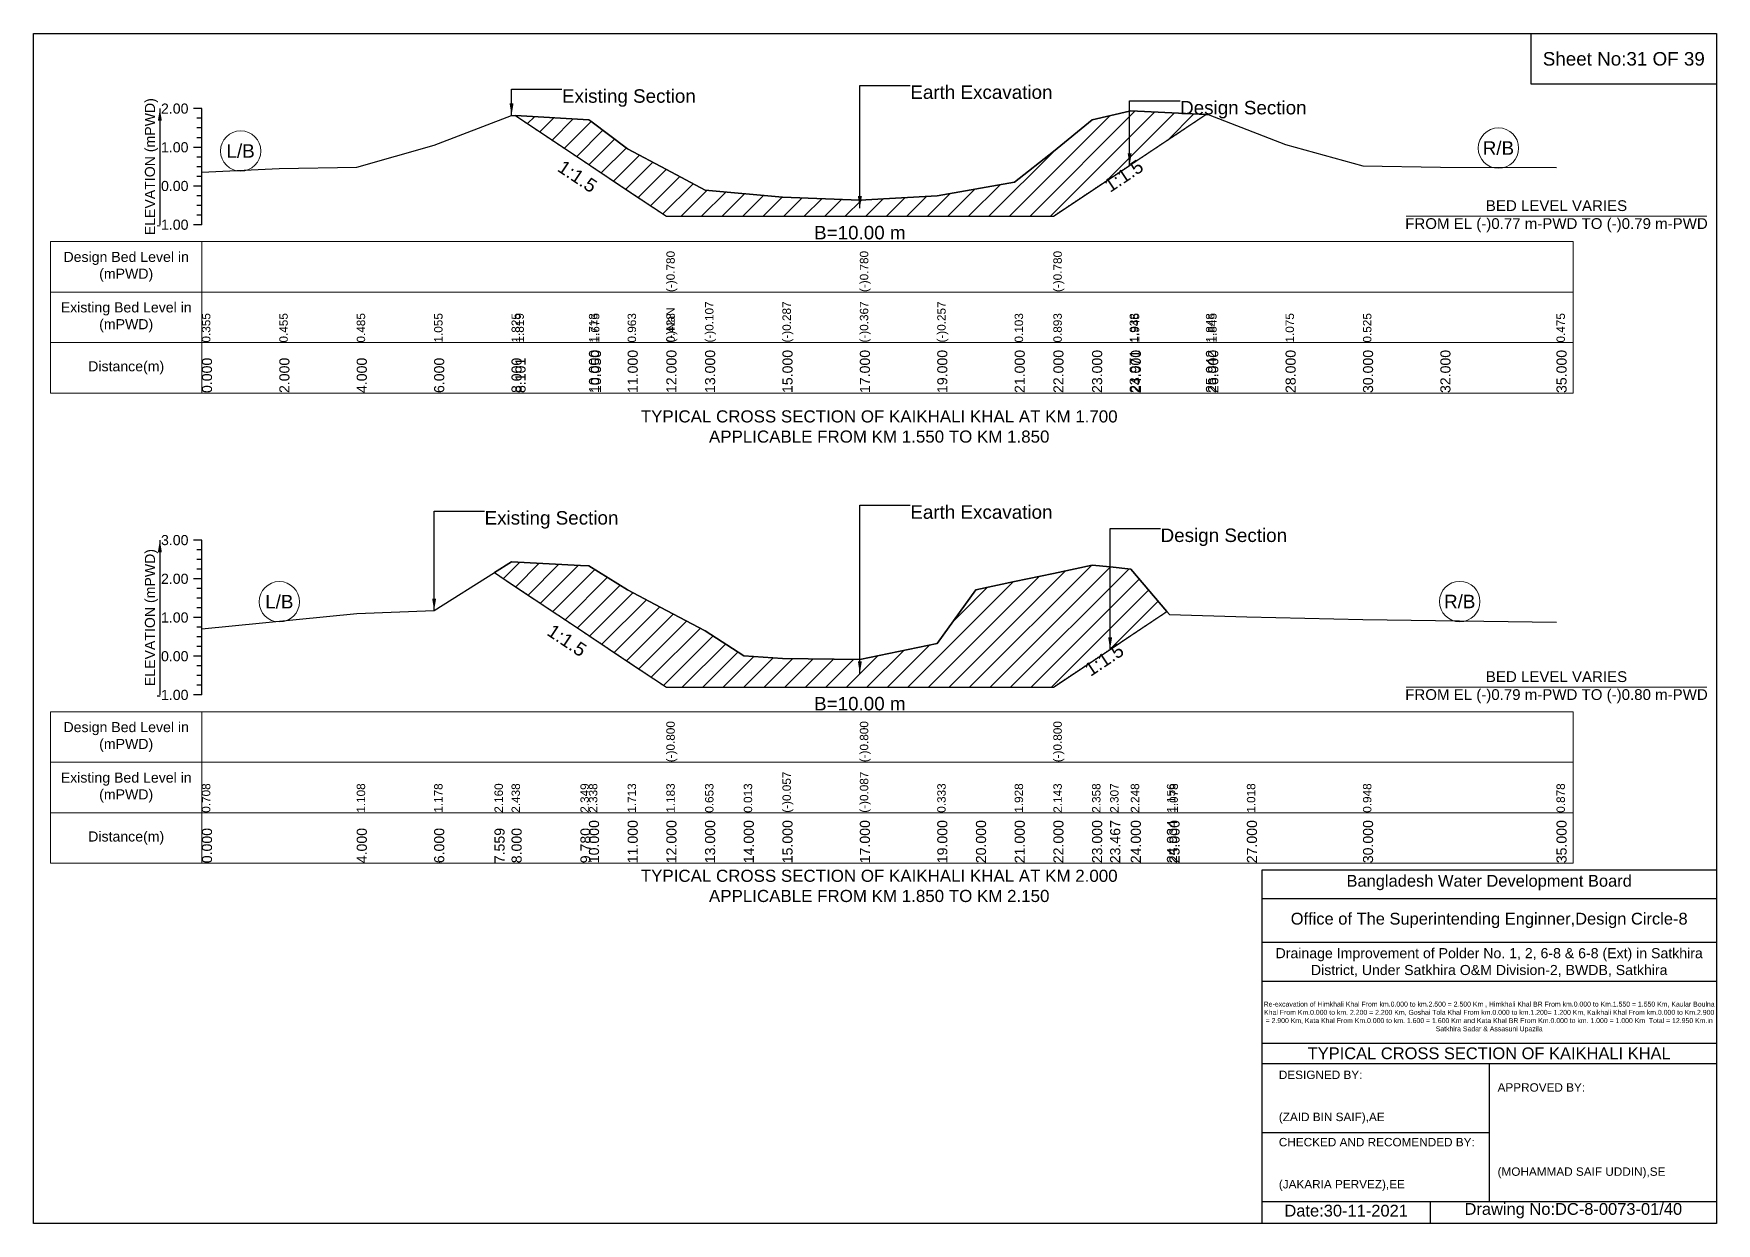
# Model space of a CAD drawing. Header units: inches. Extents: x 93000 to 486000, y -4242 to 0.
# Drawn here: x 400000 to 406000, y -4242 to 0 of the extents above; entities that cross this region are included whole.
import ezdxf

# ---------------------------------------------------------------- set-up
doc = ezdxf.new("R2010")
doc.units = ezdxf.units.IN
doc.header["$LTSCALE"] = 7
doc.header["$MEASUREMENT"] = 0
doc.linetypes.add('DASHED', pattern=[0.75, 0.5, -0.25])
for name, color, linetype, lineweight in [('Cross section Data Border', 7, 'Continuous', 9), ('Cross Section Labels', 7, 'Continuous', 9), ('Design_Bed_Level for Xsection', 7, 'DASHED', 25), ('Existing_Bed_Level for Xsection', 7, 'Continuous', 25), ('Long Section Labels', 7, 'Continuous', 9)]:
    doc.layers.add(name, color=color, linetype=linetype, lineweight=lineweight)
doc.styles.get("Standard").update_dxf_attribs({"font": 'arial.ttf'})
doc.dimstyles.get("Standard").update_dxf_attribs({"dimtxt": 0.18, "dimasz": 0.18, "dimexe": 0.18, "dimexo": 0.0625, "dimgap": 0.09, "dimtad": 0, "dimtih": 1, "dimtoh": 1, "dimdec": 4, "dimzin": 0, "dimdsep": 46, "dimtxsty": 'Standard', "dimcen": 0.09, "dimadec": 0, "dimazin": 0, "dimtfac": 1, "dimtdec": 4, "dimtofl": 0, "dimtmove": 0, "dimatfit": 3, "dimfxl": 1, "dimtolj": 1, "dimtzin": 0, "dimarcsym": 0})

msp = doc.modelspace()

# ---------------------------------------------------------------- texts
at = {"attachment_point": 5}
for s, insert, char_height in [('Sheet No:31 OF 39', (405670, -90), 48), ('Bangladesh Water Development Board', (405190, -3027), 42), ('Office of The Superintending Enginner,Design Circle-8', (405190, -3162), 42)]:
    msp.add_mtext(s, dxfattribs=dict(at, insert=insert, char_height=char_height))
for s, insert, char_height, width, attachment_point in [('Drainage Improvement of Polder No. 1, 2, 6-8 & 6-8 (Ext) in Satkhira District, Under Satkhira O&M Division-2, BWDB, Satkhira', (405190, -3312), 36, 1680, 5), ('Re-excavation of Himkhali Khal From km.0.000 to km.2.500 = 2.500 Km , Himkhali Khal BR From km.0.000 to Km.1.550 = 1.550 Km, Kaular Boulna Khal From Km.0.000 to km. 2.200 = 2.200 Km, Goshai Tola Khal From km.0.000 to km.1.200= 1.200 Km, Kaikhali Khal From km.0.000 to Km.2.900 = 2.900 Km, Kata Khal From Km.0.000 to km. 1.600 = 1.600 Km and Kata Khal BR From Km.0.000 to km. 1.000 = 1.000 Km  Total = 12.950 Km.in Satkhira Sadar & Assasuni Upazila', (405190, -3507), 17.611, 1620, 5), ('TYPICAL CROSS SECTION OF KAIKHALI KHAL', (405190, -3636), 42, 1680, 5), ('DESIGNED BY:^J^J^J(ZAID BIN SAIF),AE', (404440, -3792), 30, 840, 4), ('APPROVED BY:^J^J^J^J^J^J(MOHAMMAD SAIF UDDIN),SE', (405220, -3912), 30, 840, 4), ('CHECKED AND RECOMENDED BY:^J^J^J(JAKARIA PERVEZ),EE', (404440, -4032), 30, 840, 4), ('Date:30-11-2021', (404680, -4197), 42, 840, 5), ('Drawing No:DC-8-0073-01/40', (405490, -4197), 42, 1320, 5)]:
    msp.add_mtext(s, dxfattribs=dict(insert=insert, char_height=char_height, width=width, attachment_point=attachment_point))
at = {"layer": 'Cross section Data Border', "char_height": 36, "width": 480, "attachment_point": 5}
for s, insert in [('Design Bed Level in (mPWD)', (400330, -831.4)), ('Existing Bed Level in (mPWD)', (400330, -1011.4)), ('Distance(m)', (400330, -1191.4)), ('Design Bed Level in (mPWD)', (400330, -2508)), ('Existing Bed Level in (mPWD)', (400330, -2688)), ('Distance(m)', (400330, -2868))]:
    msp.add_mtext(s, dxfattribs=dict(at, insert=insert))
at = {"layer": 'Cross Section Labels'}
for s, insert, char_height, attachment_point in [('Existing Section', (401884, -198.4), 48, 1), ('Earth Excavation', (403126, -184.6), 48, 1), ('Design Section', (404088, -239.8), 48, 1), ('L/B', (400738, -418.5), 48, 5), ('R/B', (405223, -408.1), 48, 5), ('BED LEVEL VARIES ^JFROM EL (-)0.77 m-PWD TO (-)0.79 m-PWD', (405430, -651), 38.4, 5), ('B=10.00 m', (402946, -685.5), 48, 2), ('TYPICAL CROSS SECTION OF KAIKHALI KHAL AT KM 1.700^JAPPLICABLE FROM KM 1.550 TO KM 1.850', (403015, -1401), 43.2, 5), ('Earth Excavation', (403126, -1681.8), 48, 1), ('Existing Section', (401608, -1702.5), 48, 1), ('Design Section', (404018.4, -1764.6), 48, 1), ('L/B', (400876, -2025.7), 48, 5), ('R/B', (405085, -2025), 48, 5), ('BED LEVEL VARIES ^JFROM EL (-)0.79 m-PWD TO (-)0.80 m-PWD', (405430, -2330.4), 38.4, 5), ('B=10.00 m', (402946, -2364.9), 48, 2), ('TYPICAL CROSS SECTION OF KAIKHALI KHAL AT KM 2.000^JAPPLICABLE FROM KM 1.850 TO KM 2.150', (403015, -3039), 43.2, 5)]:
    msp.add_mtext(s, dxfattribs=dict(at, insert=insert, char_height=char_height, attachment_point=attachment_point))
at = {"layer": 'Cross Section Labels', "char_height": 48, "attachment_point": 2}
for insert, rotation in [((401952.5, -488.9), 326.30993), ((403873.5, -486.9), 33.69007), ((401915.1, -2143.4), 326.30993), ((403803.9, -2212.7), 33.69007)]:
    msp.add_mtext('1:1.5', dxfattribs=dict(at, insert=insert, rotation=rotation))
at = {"layer": 'Existing_Bed_Level for Xsection', "char_height": 36, "attachment_point": 5, "rotation": 90}
for insert in [(400420, -474.4), (400420, -2082)]:
    msp.add_mtext('ELEVATION (mPWD)', dxfattribs=dict(at, insert=insert))
at = {"layer": 'Existing_Bed_Level for Xsection', "char_height": 36, "attachment_point": 6}
for s, insert in [('2.00', (400552, -267.4)), ('1.00', (400552, -405.4)), ('0.00', (400552, -543.4)), ('-1.00', (400552, -681.4)), ('3.00', (400552, -1806)), ('2.00', (400552, -1944)), ('1.00', (400552, -2082)), ('0.00', (400552, -2220)), ('-1.00', (400552, -2358))]:
    msp.add_mtext(s, dxfattribs=dict(at, insert=insert))
at = {"layer": 'Long Section Labels', "attachment_point": 1, "rotation": 90}
for s, insert, char_height in [('(-)0.780', (402256, -921.4), 30), ('(-)0.780', (402946, -921.4), 30), ('(-)0.780', (403636, -921.4), 30), ('(-)0.107', (402394, -1101.4), 30), ('(-)0.287', (402670, -1101.4), 30), ('(-)0.367', (402946, -1101.4), 30), ('(-)0.367', (402946, -1101.4), 30), ('(-)0.367', (402946, -1101.4), 30), ('(-)0.257', (403222, -1101.4), 30), ('0.355', (400600, -1101.4), 30), ('0.455', (400876, -1101.4), 30), ('0.485', (401152, -1101.4), 30), ('0.485', (401152, -1101.4), 30), ('1.055', (401428, -1101.4), 30), ('1.825', (401704, -1101.4), 30), ('1.819', (401717.9, -1101.4), 30), ('1.713', (401980, -1101.4), 30), ('1.713', (401980, -1101.4), 30), ('1.675', (401987, -1101.4), 30), ('0.963', (402118, -1101.4), 30), ('(-)NaN', (402256, -1101.4), 30), ('(-)NaN', (402256, -1101.4), 30), ('0.428', (402256, -1101.4), 30), ('0.428', (402256, -1101.4), 30), ('0.103', (403498, -1101.4), 30), ('0.893', (403636, -1101.4), 30), ('0.893', (403636, -1101.4), 30), ('1.938', (403908, -1101.4), 30), ('1.945', (403912, -1101.4), 30), ('1.848', (404180, -1101.4), 30), ('1.845', (404188, -1101.4), 30), ('1.075', (404464, -1101.4), 30), ('0.525', (404740, -1101.4), 30), ('0.475', (405430, -1101.4), 30), ('10.000', (401980, -1281.4), 36), ('10.050', (401987, -1281.4), 36), ('11.000', (402118, -1281.4), 36), ('12.000', (402256, -1281.4), 36), ('12.000', (402256, -1281.4), 36), ('12.000', (402256, -1281.4), 36), ('13.000', (402394, -1281.4), 36), ('15.000', (402670, -1281.4), 36), ('17.000', (402946, -1281.4), 36), ('17.000', (402946, -1281.4), 36), ('17.000', (402946, -1281.4), 36), ('19.000', (403222, -1281.4), 36), ('21.000', (403498, -1281.4), 36), ('22.000', (403636, -1281.4), 36), ('22.000', (403636, -1281.4), 36), ('22.000', (403636, -1281.4), 36), ('23.000', (403774, -1281.4), 36), ('23.971', (403908, -1281.4), 36), ('24.000', (403912, -1281.4), 36), ('25.942', (404180, -1281.4), 36), ('26.000', (404188, -1281.4), 36), ('28.000', (404464, -1281.4), 36), ('30.000', (404740, -1281.4), 36), ('32.000', (405016, -1281.4), 36), ('35.000', (405430, -1281.4), 36), ('0.000', (400600, -1281.4), 36), ('2.000', (400876, -1281.4), 36), ('4.000', (401152, -1281.4), 36), ('6.000', (401428, -1281.4), 36), ('8.000', (401704, -1281.4), 36), ('8.101', (401717.9, -1281.4), 36), ('(-)0.800', (402256, -2598), 30), ('(-)0.800', (402946, -2598), 30), ('(-)0.800', (403636, -2598), 30), ('(-)0.057', (402670, -2778), 30), ('(-)0.087', (402946, -2778), 30), ('(-)0.087', (402946, -2778), 30), ('(-)0.087', (402946, -2778), 30), ('0.708', (400600, -2778), 30), ('1.108', (401152, -2778), 30), ('1.178', (401428, -2778), 30), ('2.160', (401643.2, -2778), 30), ('2.438', (401704, -2778), 30), ('2.349', (401949.6, -2778), 30), ('2.338', (401980, -2778), 30), ('1.713', (402118, -2778), 30), ('1.713', (402118, -2778), 30), ('1.183', (402256, -2778), 30), ('1.183', (402256, -2778), 30), ('1.183', (402256, -2778), 30), ('0.653', (402394, -2778), 30), ('0.013', (402532, -2778), 30), ('0.333', (403222, -2778), 30), ('1.928', (403498, -2778), 30), ('2.143', (403636, -2778), 30), ('2.143', (403636, -2778), 30), ('2.143', (403636, -2778), 30), ('2.358', (403774, -2778), 30), ('2.307', (403838.4, -2778), 30), ('2.248', (403912, -2778), 30), ('1.156', (404040.8, -2778), 30), ('1.078', (404050, -2778), 30), ('1.018', (404326, -2778), 30), ('0.948', (404740, -2778), 30), ('0.878', (405430, -2778), 30), ('10.000', (401980, -2958), 36), ('11.000', (402118, -2958), 36), ('12.000', (402256, -2958), 36), ('12.000', (402256, -2958), 36), ('12.000', (402256, -2958), 36), ('13.000', (402394, -2958), 36), ('14.000', (402532, -2958), 36), ('15.000', (402670, -2958), 36), ('17.000', (402946, -2958), 36), ('17.000', (402946, -2958), 36), ('17.000', (402946, -2958), 36), ('19.000', (403222, -2958), 36), ('20.000', (403360, -2958), 36), ('21.000', (403498, -2958), 36), ('22.000', (403636, -2958), 36), ('22.000', (403636, -2958), 36), ('22.000', (403636, -2958), 36), ('23.000', (403774, -2958), 36), ('23.467', (403838.4, -2958), 36), ('24.000', (403912, -2958), 36), ('24.934', (404040.8, -2958), 36), ('25.000', (404050, -2958), 36), ('27.000', (404326, -2958), 36), ('30.000', (404740, -2958), 36), ('35.000', (405430, -2958), 36), ('0.000', (400600, -2958), 36), ('4.000', (401152, -2958), 36), ('6.000', (401428, -2958), 36), ('7.559', (401643.2, -2958), 36), ('8.000', (401704, -2958), 36), ('9.780', (401949.6, -2958), 36)]:
    msp.add_mtext(s, dxfattribs=dict(at, insert=insert, char_height=char_height))

# ---------------------------------------------------------------- hatches: boundary and pattern name
at = {"layer": 'Existing_Bed_Level for Xsection'}
h = msp.add_hatch(dxfattribs=at)
h.set_pattern_fill('ANSI31', color=256, scale=414, style=0)
h.paths.add_polyline_path([(401717.9, -292.3), (401980, -467), (401987, -471.6), (402118, -559), (402256, -651), (402394, -651), (402670, -651), (402946, -651), (403222, -651), (403498, -651), (403636, -651), (403774, -559), (403908, -469.7), (403912, -467), (404180, -288.3), (403912, -274.9), (403908, -275.9), (403774, -307), (403636, -420.1), (403498, -529.1), (403222, -578.8), (402946, -594), (402670, -583), (402394, -558.1), (402256, -484.3), (402118, -410.5), (401987, -312.2), (401980, -307)])
h = msp.add_hatch(dxfattribs=at)
h.set_pattern_fill('ANSI31', color=256, scale=414, style=0)
h.paths.add_polyline_path([(401643.2, -1921.9), (401704, -1962.4), (401949.6, -2126.1), (401980, -2146.4), (402118, -2238.4), (402256, -2330.4), (402394, -2330.4), (402532, -2330.4), (402670, -2330.4), (402946, -2330.4), (403222, -2330.4), (403360, -2330.4), (403498, -2330.4), (403636, -2330.4), (403774, -2238.4), (403838.4, -2195.4), (403912, -2146.4), (404040.8, -2060.5), (403912, -1909.8), (403838.4, -1901.7), (403774, -1894.6), (403636, -1924.3), (403498, -1953.9), (403360, -1983.6), (403222, -2174), (402946, -2232), (402670, -2227.9), (402532, -2218.2), (402394, -2129.9), (402256, -2056.7), (402118, -1983.6), (401980, -1897.3), (401949.6, -1895.8), (401704, -1883.5)])

# ---------------------------------------------------------------- linework, layer by layer
for points in [[(400000, 0), (406000, 0), (406000, -4242), (400000, -4242)], [(405340, 0), (406000, 0), (406000, -180), (405340, -180)]]:
    msp.add_lwpolyline(points, close=True)
for points in [[(404380, -4242), (404380, -2982), (406000, -2982)], [(404380, -3084), (406000, -3084)], [(404380, -3240), (406000, -3240)], [(404380, -3378), (406000, -3378)], [(404380, -3600), (406000, -3600)], [(404380, -3672), (406000, -3672)], [(405190, -3672), (405190, -4164)], [(404380, -3918), (405190, -3918)], [(404380, -4164), (406000, -4164)], [(404980, -4164), (404980, -4242)]]:
    msp.add_lwpolyline(points)
at = {"layer": 'Cross section Data Border'}
for points in [[(400060, -741.4), (405490, -741.4), (405490, -1281.4), (400060, -1281.4)], [(400060, -2418), (405490, -2418), (405490, -2958), (400060, -2958)]]:
    msp.add_lwpolyline(points, close=True, dxfattribs=at)
for points in [[(400600, -741.4), (400600, -1281.4)], [(400060, -921.4), (405490, -921.4)], [(400060, -1101.4), (405490, -1101.4)], [(400600, -2418), (400600, -2958)], [(400060, -2598), (405490, -2598)], [(400060, -2778), (405490, -2778)]]:
    msp.add_lwpolyline(points, dxfattribs=at)
at = {"layer": 'Cross Section Labels'}
for points in [[(404894.2, -651), (405965.8, -651)], [(404894.2, -2330.4), (405965.8, -2330.4)]]:
    msp.add_lwpolyline(points, dxfattribs=at)
for centre in [(400738, -418.5), (405223, -408.1), (400876, -2025.7), (405085, -2025)]:
    msp.add_circle(centre, 72, dxfattribs=at)
at = {"layer": 'Design_Bed_Level for Xsection'}
for points in [[(401717.9, -292.3), (401987, -471.6), (402256, -651), (402946, -651), (403636, -651), (403908, -469.7), (404180, -288.3)], [(401643.2, -1921.9), (401949.6, -2126.1), (402256, -2330.4), (402946, -2330.4), (403636, -2330.4), (403838.4, -2195.4), (404040.8, -2060.5)]]:
    msp.add_lwpolyline(points, dxfattribs=at)
at = {"layer": 'Existing_Bed_Level for Xsection'}
for points in [[(400600, -267.4), (400570, -267.4)], [(400600, -681.4), (400600, -543.4), (400600, -405.4), (400600, -267.4)], [(400600, -494.4), (400876, -480.6), (401152, -476.4), (401428, -397.8), (401704, -291.5), (401717.9, -292.3), (401980, -307), (401987, -312.2), (402118, -410.5), (402256, -484.3), (402256, -484.3), (402394, -558.1), (402670, -583), (402946, -594), (402946, -594), (403222, -578.8), (403498, -529.1), (403636, -420.1), (403636, -420.1), (403774, -307), (403908, -275.9), (403912, -274.9), (404180, -288.3), (404188, -288.7), (404464, -395), (404740, -470.9), (405016, -476.4), (405430, -477.8)], [(400600, -301.9), (400582, -301.9)], [(400600, -336.4), (400582, -336.4)], [(400600, -405.4), (400570, -405.4)], [(400600, -370.9), (400582, -370.9)], [(400600, -439.9), (400582, -439.9)], [(400600, -474.4), (400582, -474.4)], [(400600, -508.9), (400582, -508.9)], [(400600, -543.4), (400570, -543.4)], [(400600, -577.9), (400582, -577.9)], [(400600, -612.4), (400582, -612.4)], [(400600, -646.9), (400582, -646.9)], [(400600, -681.4), (400570, -681.4)], [(400600, -1806), (400570, -1806)], [(400600, -1840.5), (400582, -1840.5)], [(400600, -2358), (400600, -2220), (400600, -2082), (400600, -1944), (400600, -1806)], [(400600, -1875), (400582, -1875)], [(400600, -1909.5), (400582, -1909.5)], [(400600, -2122.3), (401152, -2067.1), (401428, -2057.4), (401643.2, -1921.9), (401704, -1883.5), (401949.6, -1895.8), (401980, -1897.3), (402118, -1983.6), (402256, -2056.7), (402256, -2056.7), (402394, -2129.9), (402532, -2218.2), (402670, -2227.9), (402946, -2232), (402946, -2232), (403222, -2174), (403360, -1983.6), (403498, -1953.9), (403636, -1924.3), (403636, -1924.3), (403774, -1894.6), (403838.4, -1901.7), (403912, -1909.8), (404040.8, -2060.5), (404050, -2071.2), (404326, -2079.5), (404740, -2089.2), (405430, -2098.8)], [(400600, -1944), (400570, -1944)], [(400600, -1978.5), (400582, -1978.5)], [(400600, -2013), (400582, -2013)], [(400600, -2082), (400570, -2082)], [(400600, -2047.5), (400582, -2047.5)], [(400600, -2116.5), (400582, -2116.5)], [(400600, -2151), (400582, -2151)], [(400600, -2220), (400570, -2220)], [(400600, -2185.5), (400582, -2185.5)], [(400600, -2254.5), (400582, -2254.5)], [(400600, -2289), (400582, -2289)], [(400600, -2323.5), (400582, -2323.5)], [(400600, -2358), (400570, -2358)]]:
    msp.add_lwpolyline(points, dxfattribs=at)
for points in [[(401717.9, -292.3), (401980, -467), (401987, -471.6), (402118, -559), (402256, -651), (402256, -651), (402394, -651), (402670, -651), (402946, -651), (402946, -651), (403222, -651), (403498, -651), (403636, -651), (403636, -651), (403774, -559), (403908, -469.7), (403912, -467), (404180, -288.3), (403912, -274.9), (403908, -275.9), (403774, -307), (403636, -420.1), (403636, -420.1), (403498, -529.1), (403222, -578.8), (402946, -594), (402946, -594), (402670, -583), (402394, -558.1), (402256, -484.3), (402256, -484.3), (402118, -410.5), (401987, -312.2), (401980, -307)], [(401643.2, -1921.9), (401643.2, -1921.9), (401704, -1962.4), (401949.6, -2126.1), (401980, -2146.4), (402118, -2238.4), (402256, -2330.4), (402256, -2330.4), (402394, -2330.4), (402532, -2330.4), (402670, -2330.4), (402946, -2330.4), (402946, -2330.4), (403222, -2330.4), (403360, -2330.4), (403498, -2330.4), (403636, -2330.4), (403636, -2330.4), (403774, -2238.4), (403838.4, -2195.4), (403912, -2146.4), (404040.8, -2060.5), (403912, -1909.8), (403838.4, -1901.7), (403774, -1894.6), (403636, -1924.3), (403636, -1924.3), (403498, -1953.9), (403360, -1983.6), (403222, -2174), (402946, -2232), (402946, -2232), (402670, -2227.9), (402532, -2218.2), (402394, -2129.9), (402256, -2056.7), (402256, -2056.7), (402118, -1983.6), (401980, -1897.3), (401949.6, -1895.8), (401704, -1883.5), (401643.2, -1921.9)]]:
    msp.add_lwpolyline(points, close=True, dxfattribs=at)

msp.set_redraw_order([(e.dxf.handle, doc.entitydb.next_handle()) for e in msp.query("TEXT MTEXT ATTDEF DIMENSION ARC_DIMENSION")])  # texts and dimensions are drawn at this point

# ---------------------------------------------------------------- leaders
at = {"layer": 'Cross Section Labels', "annotation_type": 0, "has_hookline": 1, "hookline_direction": 0}
for points, text_width in [([(401704, -291.5), (401704, -198.4), (401883.9, -198.4)], 467.2), ([(402946, -622.5), (402946, -184.6), (403125.9, -184.6)], 497), ([(403908, -469.7), (403908, -239.8), (404087.9, -239.8)], 441.2), ([(401428, -2057.4), (401428, -1702.5), (401607.9, -1702.5)], 467.2), ([(402946, -2281.2), (402946, -1681.8), (403125.9, -1681.8)], 497), ([(403838.4, -2195.4), (403838.4, -1764.6), (404018.3, -1764.6)], 441.2)]:
    msp.add_leader(points, dimstyle='Standard', override={"dimasz": 43.2}, dxfattribs=dict(at, text_width=text_width))
at = {"layer": 'Existing_Bed_Level for Xsection'}
for points in [[(400450, -267.4), (400450, -681.4)], [(400450, -1806), (400450, -2358)]]:
    msp.add_leader(points, dimstyle='Standard', override={"dimasz": 43.2}, dxfattribs=at)

doc.saveas('drawing.dxf')
